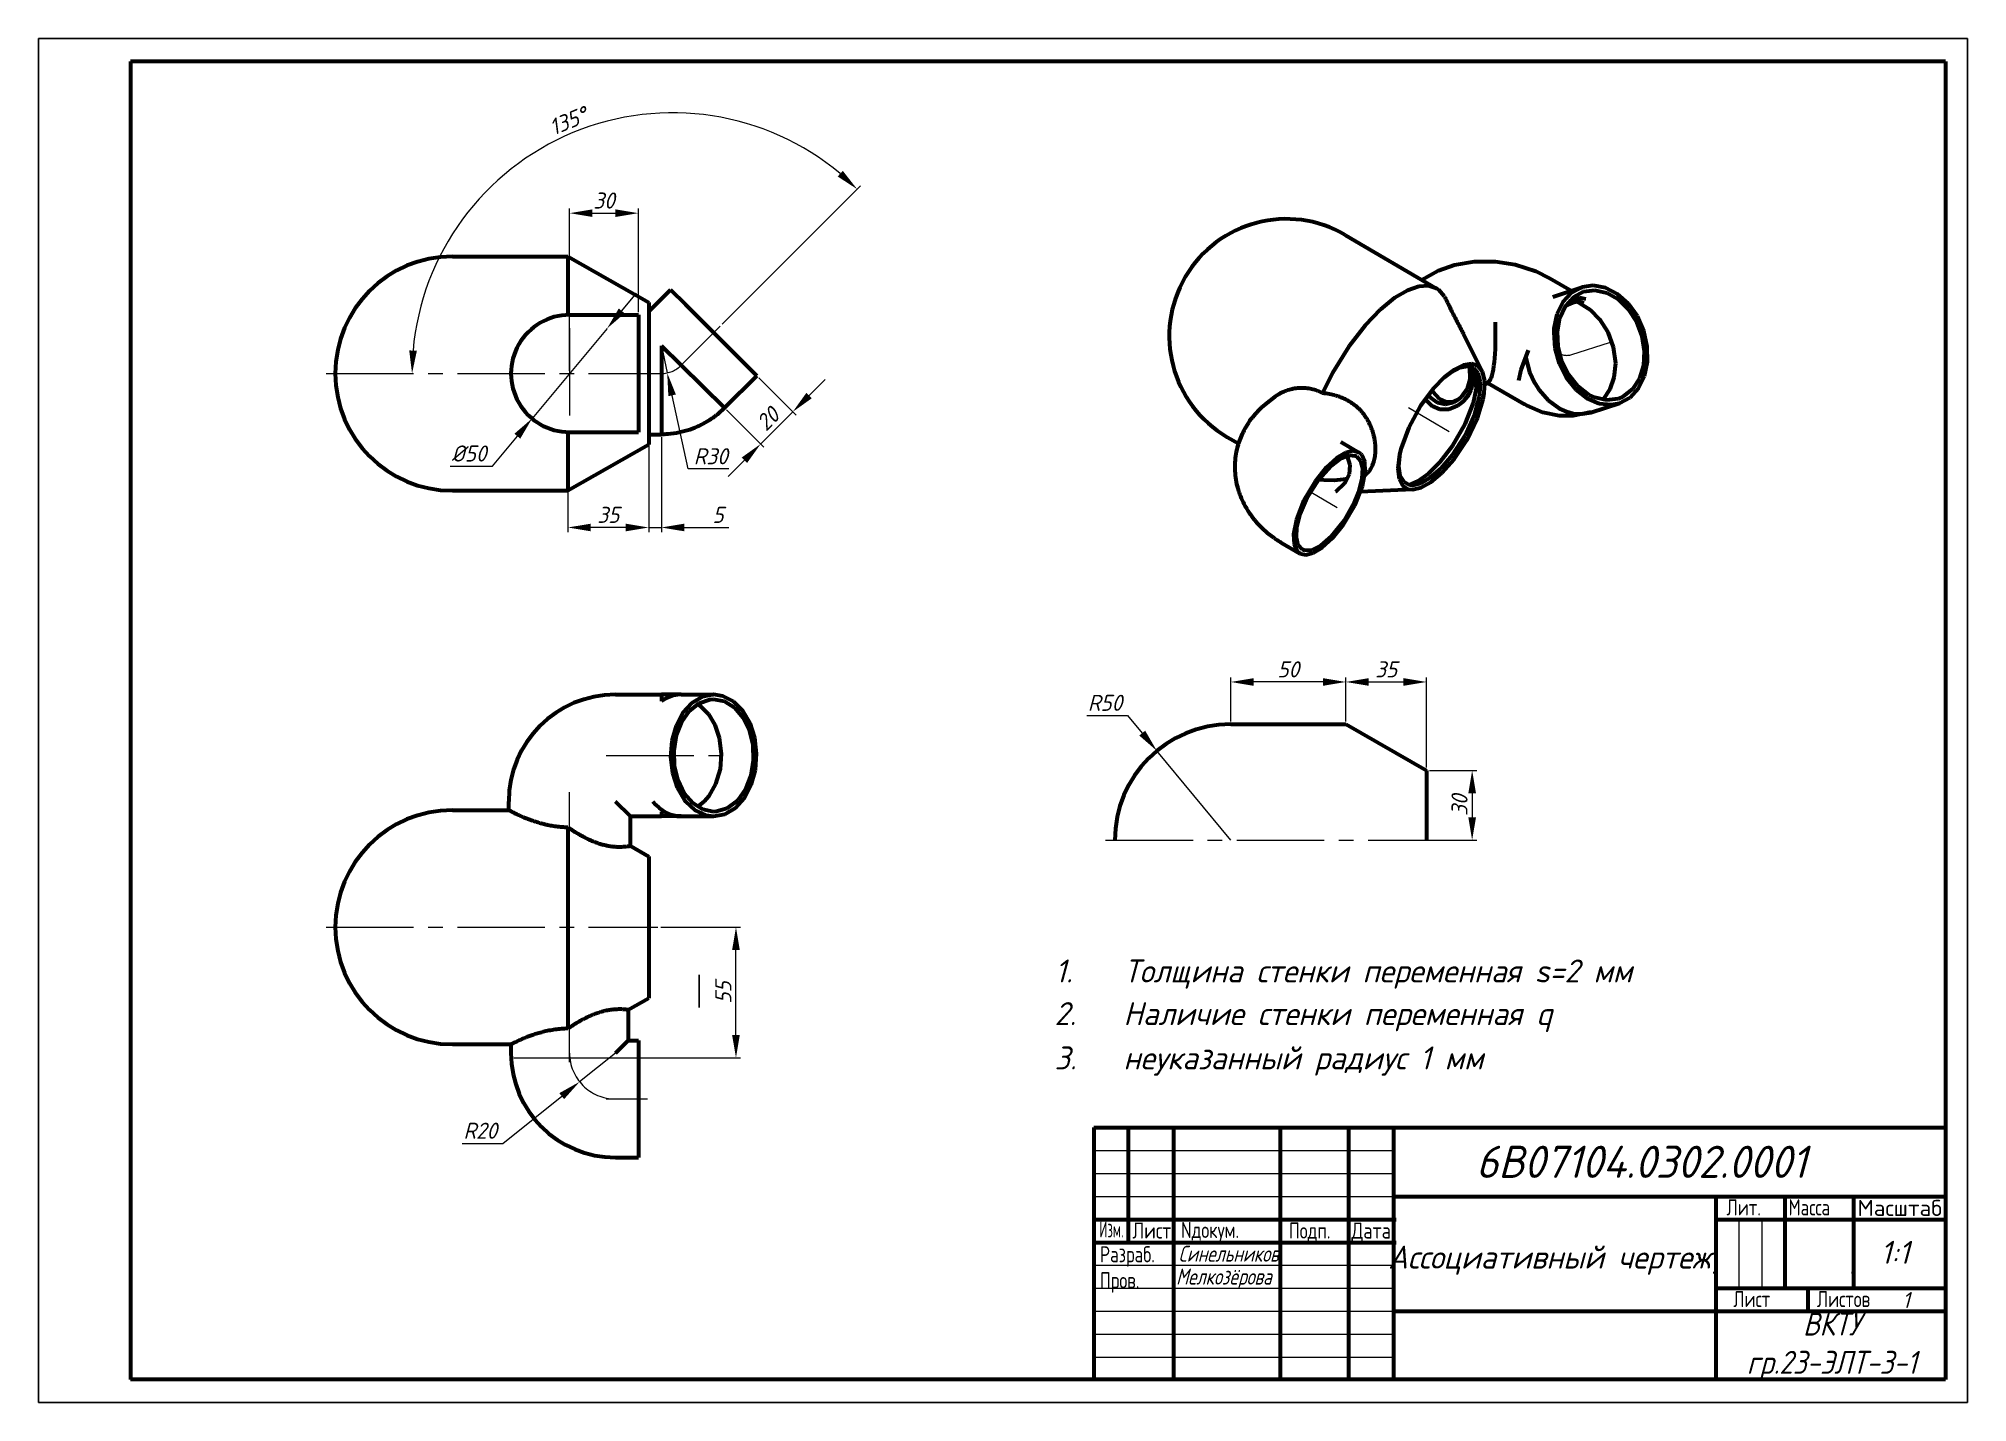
# Model space of a CAD drawing. Extents: x 0 to 1751, y 0 to 297.
# Drawn here: x 888.6 to 1308.6, y 0 to 297 of the extents above; entities that cross this region are included whole.
import ezdxf
from ezdxf.enums import TextEntityAlignment as Align

# ---------------------------------------------------------------- set-up
doc = ezdxf.new("R2010")
doc.units = 0
doc.linetypes.add('CENTER2', pattern=[28.575, 19.05, -3.175, 3.175, -3.175])
doc.linetypes.add('CONTI', pattern=[0])
doc.layers.get('0').update_dxf_attribs({"linetype": 'CONTINUOUS'})
doc.layers.get('DEFPOINTS').update_dxf_attribs({"linetype": 'CONTINUOUS'})
for name, color, linetype, lineweight in [('КОНТУР', 7, 'CONTINUOUS', 60), ('ОСИ', 14, 'CENTER2', 20), ('Основная', 5, 'CONTINUOUS', 60), ('РАЗМЕРЫ', 164, 'CONTINUOUS', 20), ('Рамка', 250, 'CONTI', 20)]:
    doc.layers.add(name, color=color, linetype=linetype, lineweight=lineweight)
doc.layers.add('Формат', color=251, linetype='CONTINUOUS')
doc.styles.add('RUSS', font='GOST_B.TTF', dxfattribs={"oblique": 15})
doc.styles.get("Standard").update_dxf_attribs({"font": 'GOST_B.TTF', "oblique": 15})
doc.dimstyles.new('1х1', dxfattribs={"dimtxt": 3.5, "dimasz": 5, "dimexe": 1, "dimexo": 0.625, "dimgap": 1, "dimtad": 1, "dimtoh": 1, "dimdec": 0, "dimtxsty": 'Standard', "dimcen": 2.5, "dimclrd": 256, "dimclre": 256, "dimclrt": 256, "dimadec": 0, "dimazin": 0, "dimtfac": 1, "dimtdec": 0, "dimtmove": 0, "dimatfit": 3, "dimldrblk": 'DOT', "dimfxl": 1, "dimlwd": 15, "dimlwe": 15, "dimarcsym": 1})

msp = doc.modelspace()

# ---------------------------------------------------------------- texts
at = {"layer": 'КОНТУР', "style": 'RUSS', "width": 0.8}
for s, p in [('Лит.', (1256.15, 40.73)), ('Масса', (1269.65, 40.73)), ('Nдокум.', (1137.38, 35.81)), ('Подп.', (1160.86, 35.68)), ('Разраб.', (1119.72, 30.51)), ('Пров.', (1119.72, 24.85))]:
    msp.add_text(s, height=3.5, dxfattribs=at).set_placement(p)
at = {"layer": 'КОНТУР', "style": 'RUSS'}
for s, width, p, p2 in [('Масштаб', 0.984603, (1284.67, 40.6), (1303.09, 40.6)), ('Изм.', 0.599806, (1119.59, 35.93), (1124.89, 35.93)), ('Лист', 0.813309, (1126.78, 35.68), (1135.24, 35.68)), ('Дата', 0.773685, (1174.49, 35.68), (1183.07, 35.68))]:
    msp.add_text(s, height=3.5, dxfattribs=dict(at, width=width)).set_placement(p, p2, align=Align.FIT)
at = {"layer": 'КОНТУР', "lineweight": 60, "ltscale": 0.8, "style": 'RUSS', "width": 0.8}
msp.add_text('Лист', height=3.5, dxfattribs=at).set_placement((1257.63, 20.76))
at = {"layer": 'КОНТУР', "ltscale": 0.8, "style": 'RUSS', "width": 0.8}
msp.add_text('Листов', height=3.5, dxfattribs=at).set_placement((1275.83, 20.76))
at = {"layer": 'ОСИ', "insert": (1201.6, 55.9), "char_height": 7, "attachment_point": 1, "style": 'RUSS'}
msp.add_mtext_dynamic_manual_height_columns('{\\C0;6В07104.0302.0001}', width=81.4811, gutter_width=17.5, heights=[0], dxfattribs=at)
at = {"layer": 'ОСИ', "color": 0, "attachment_point": 1, "style": 'RUSS'}
for s, width, insert, char_height in [('1:1', 6.3294, (1289.65, 35.19), 5), ('1', 5.8013, (1294.42, 24.06), 3.5)]:
    msp.add_mtext_dynamic_manual_height_columns(s, width=width, gutter_width=17.5, heights=[0], dxfattribs=dict(at, insert=insert, char_height=char_height))
at = {"layer": 'РАЗМЕРЫ', "char_height": 5, "attachment_point": 1}
for s, insert, width in [('\\pi-15,l15,t15;1.^IТолщина стенки переменная s=2 мм', (1109.94, 96.46), 152.2374), ('\\pi-15,l15,t15;2.^IНаличие стенки переменная q', (1109.83, 87.17), 141.6281), ('\\pi-15,l15,t15;3.^Iнеуказанный радиус 1 мм', (1109.83, 77.52), 128.9174)]:
    msp.add_mtext(s, dxfattribs=dict(at, insert=insert, width=width))
at = {"layer": 'Формат'}
for s, insert, char_height, width, attachment_point in [('{\\W0.8;\\C0;Синельников}', (1136.83, 32.39), 3.5, 21, 4), ('{\\W0.8;\\C0;Мелкозёрова}', (1136.3, 26.93), 3.5, 21, 4), ('{\\W0.9;\\C0;ВКТУ\\Pгр.23-ЭЛТ-3-1}', (1279.07, 12.22), 5, 65.7678, 5)]:
    msp.add_mtext(s, dxfattribs=dict(at, insert=insert, char_height=char_height, width=width, attachment_point=attachment_point))
at = {"layer": 'Формат', "color": 0, "insert": (1217.53, 30.96), "char_height": 5, "width": 69.6, "attachment_point": 5}
msp.add_mtext('Ассоциативный чертеж', dxfattribs=at)

# ---------------------------------------------------------------- blocks, each defined once
blk = doc.blocks.new('*D83')
at = {"layer": 'DEFPOINTS', "color": 0, "transparency": 16777216}
for p in [(1012.38, 233.86), (996.06, 214.26)]:
    blk.add_point(p, dxfattribs=at)
at = {"layer": 'РАЗМЕРЫ', "lineweight": 15, "transparency": 16777216}
for p, q in [((1015.58, 237.7), (1018.78, 241.54)), ((1012.38, 233.86), (996.06, 214.26)), ((987.42, 203.89), (992.86, 210.42)), ((978.22, 203.89), (987.42, 203.89))]:
    blk.add_line(p, q, dxfattribs=at)
at = {"layer": 'РАЗМЕРЫ', "transparency": 16777216}
for points in [[(1014.94, 238.23), (1016.22, 237.16), (1012.38, 233.86)], [(992.22, 210.95), (993.5, 209.88), (996.06, 214.26)]]:
    blk.add_solid(points, dxfattribs=at)
at = {"layer": 'РАЗМЕРЫ', "transparency": 16777216, "insert": (982.32, 206.64), "char_height": 3.5, "attachment_point": 5}
blk.add_mtext('%%C50', dxfattribs=at)
blk = doc.blocks.new('_Dot')
at = {"layer": 'Основная', "color": 0, "lineweight": -2}
blk.add_line((-0.5, 0), (-1, 0), dxfattribs=at)
at = {"layer": 'Основная', "color": 0, "const_width": 0.5}
blk.add_lwpolyline([(-0.25, 0, 1), (0.25, 0, 1)], format="xyb", close=True, dxfattribs=at)
blk = doc.blocks.new('*D84')
at = {"layer": 'DEFPOINTS', "color": 0, "transparency": 16777216}
for p in [(1026.7, 280.83), (1037.01, 234.37), (951.22, 224.06), (1024.22, 224.06), (1028.53, 225.88)]:
    blk.add_point(p, dxfattribs=at)
at = {"layer": 'РАЗМЕРЫ', "lineweight": 15, "transparency": 16777216}
blk.add_line((1037.45, 234.81), (1067.56, 264.91), dxfattribs=at)
blk.add_arc((1026.7, 224.06), 56.78, 50.0474, 174.9526, dxfattribs=at)
at = {"layer": 'РАЗМЕРЫ', "transparency": 16777216}
for points in [[(1063.72, 268.2), (1062.6, 266.97), (1066.85, 264.2)], [(970.98, 229.02), (969.31, 229.09), (969.93, 224.06)]]:
    blk.add_solid(points, dxfattribs=at)
at = {"layer": 'РАЗМЕРЫ', "transparency": 16777216, "insert": (1003.92, 279.05), "char_height": 3.5, "attachment_point": 5, "rotation": 22.5}
blk.add_mtext('135°', dxfattribs=at)
blk = doc.blocks.new('*D85')
at = {"layer": 'DEFPOINTS', "color": 0, "transparency": 16777216}
for p in [(1021.47, 210.81), (1024.22, 210.81), (1021.47, 190.53)]:
    blk.add_point(p, dxfattribs=at)
at = {"layer": 'РАЗМЕРЫ', "lineweight": 15, "transparency": 16777216}
for p, q in [((1021.47, 210.18), (1021.47, 189.53)), ((1024.22, 210.18), (1024.22, 189.53)), ((1016.47, 190.53), (1011.47, 190.53)), ((1021.47, 190.53), (1024.22, 190.53)), ((1029.22, 190.53), (1038.88, 190.53))]:
    blk.add_line(p, q, dxfattribs=at)
at = {"layer": 'РАЗМЕРЫ', "transparency": 16777216}
for points in [[(1016.47, 191.36), (1016.47, 189.7), (1021.47, 190.53)], [(1029.22, 191.36), (1029.22, 189.7), (1024.22, 190.53)]]:
    blk.add_solid(points, dxfattribs=at)
at = {"layer": 'РАЗМЕРЫ', "transparency": 16777216, "insert": (1036.55, 193.28), "char_height": 3.5, "attachment_point": 5}
blk.add_mtext('5', dxfattribs=at)
blk = doc.blocks.new('*D86')
at = {"layer": 'DEFPOINTS', "color": 0, "transparency": 16777216}
for p in [(1003.85, 211.31), (1021.47, 210.81), (1003.85, 190.53)]:
    blk.add_point(p, dxfattribs=at)
at = {"layer": 'РАЗМЕРЫ', "lineweight": 15, "transparency": 16777216}
for p, q in [((1003.85, 210.68), (1003.85, 189.53)), ((1021.47, 210.18), (1021.47, 189.53)), ((1016.47, 190.53), (1008.85, 190.53))]:
    blk.add_line(p, q, dxfattribs=at)
at = {"layer": 'РАЗМЕРЫ', "transparency": 16777216}
for points in [[(1008.85, 191.36), (1008.85, 189.7), (1003.85, 190.53)], [(1016.47, 191.36), (1016.47, 189.7), (1021.47, 190.53)]]:
    blk.add_solid(points, dxfattribs=at)
at = {"layer": 'РАЗМЕРЫ', "transparency": 16777216, "insert": (1012.66, 193.28), "char_height": 3.5, "attachment_point": 5}
blk.add_mtext('35', dxfattribs=at)
blk = doc.blocks.new('*D87')
at = {"layer": 'DEFPOINTS', "color": 0, "transparency": 16777216}
for p in [(1044.97, 223.58), (1037.97, 216.59), (1052.83, 215.72)]:
    blk.add_point(p, dxfattribs=at)
at = {"layer": 'РАЗМЕРЫ', "lineweight": 15, "transparency": 16777216}
for p, q in [((1045.41, 223.14), (1053.54, 215.01)), ((1056.37, 219.25), (1059.9, 222.79)), ((1038.41, 216.14), (1046.54, 208.01)), ((1045.84, 208.72), (1052.83, 215.72)), ((1042.3, 205.18), (1038.76, 201.65))]:
    blk.add_line(p, q, dxfattribs=at)
at = {"layer": 'РАЗМЕРЫ', "transparency": 16777216}
for points in [[(1055.78, 219.84), (1056.96, 218.66), (1052.83, 215.72)], [(1041.71, 205.77), (1042.89, 204.59), (1045.84, 208.72)]]:
    blk.add_solid(points, dxfattribs=at)
at = {"layer": 'РАЗМЕРЫ', "transparency": 16777216, "insert": (1047.39, 214.16), "char_height": 3.5, "attachment_point": 5, "rotation": 45}
blk.add_mtext('20', dxfattribs=at)
blk = doc.blocks.new('*D73')
at = {"layer": 'DEFPOINTS', "color": 0, "transparency": 16777216}
for p in [(1024.22, 230.06), (1025.49, 224.19)]:
    blk.add_point(p, dxfattribs=at)
at = {"layer": 'РАЗМЕРЫ', "lineweight": 15, "transparency": 16777216}
for p, q in [((1024.22, 230.06), (1025.49, 224.19)), ((1030.03, 203.29), (1026.55, 219.31)), ((1038.89, 203.29), (1030.03, 203.29))]:
    blk.add_line(p, q, dxfattribs=at)
at = {"layer": 'РАЗМЕРЫ', "transparency": 16777216}
blk.add_solid([(1027.37, 219.49), (1025.74, 219.13), (1025.49, 224.19)], dxfattribs=at)
at = {"layer": 'РАЗМЕРЫ', "transparency": 16777216, "insert": (1034.96, 206.04), "char_height": 3.5, "attachment_point": 5}
blk.add_mtext('R30', dxfattribs=at)
blk = doc.blocks.new('*D88')
at = {"layer": 'DEFPOINTS', "color": 0, "transparency": 16777216}
for p in [(1019.22, 258.98), (1019.22, 236.81), (1004.22, 224.06)]:
    blk.add_point(p, dxfattribs=at)
at = {"layer": 'РАЗМЕРЫ', "lineweight": 15, "transparency": 16777216}
for p, q in [((1004.22, 224.68), (1004.22, 259.98)), ((1009.22, 258.98), (1014.22, 258.98)), ((1019.22, 237.43), (1019.22, 259.98))]:
    blk.add_line(p, q, dxfattribs=at)
at = {"layer": 'РАЗМЕРЫ', "transparency": 16777216}
for points in [[(1009.22, 259.81), (1009.22, 258.15), (1004.22, 258.98)], [(1014.22, 259.81), (1014.22, 258.15), (1019.22, 258.98)]]:
    blk.add_solid(points, dxfattribs=at)
at = {"layer": 'РАЗМЕРЫ', "transparency": 16777216, "insert": (1011.72, 261.73), "char_height": 3.5, "attachment_point": 5}
blk.add_mtext('30', dxfattribs=at)
blk = doc.blocks.new('*D89')
at = {"layer": 'DEFPOINTS', "color": 0, "transparency": 16777216}
for p in [(1023.47, 103.49), (1040.46, 103.49), (991.49, 75.04)]:
    blk.add_point(p, dxfattribs=at)
at = {"layer": 'РАЗМЕРЫ', "lineweight": 15, "transparency": 16777216}
for p, q in [((1024.09, 103.49), (1041.46, 103.49)), ((1040.46, 80.04), (1040.46, 98.49)), ((992.12, 75.04), (1041.46, 75.04))]:
    blk.add_line(p, q, dxfattribs=at)
at = {"layer": 'РАЗМЕРЫ', "transparency": 16777216}
for points in [[(1039.62, 98.49), (1041.29, 98.49), (1040.46, 103.49)], [(1039.62, 80.04), (1041.29, 80.04), (1040.46, 75.04)]]:
    blk.add_solid(points, dxfattribs=at)
at = {"layer": 'РАЗМЕРЫ', "transparency": 16777216, "insert": (1037.71, 89.27), "char_height": 3.5, "attachment_point": 5, "rotation": 90}
blk.add_mtext('55', dxfattribs=at)
blk = doc.blocks.new('*D74')
at = {"layer": 'DEFPOINTS', "color": 0, "transparency": 16777216}
for p in [(1014.22, 76.08), (1006.42, 69.83)]:
    blk.add_point(p, dxfattribs=at)
at = {"layer": 'РАЗМЕРЫ', "lineweight": 15, "transparency": 16777216}
for p, q in [((1014.22, 76.08), (1006.42, 69.83)), ((989.71, 56.42), (1002.52, 66.7)), ((980.85, 56.42), (989.71, 56.42))]:
    blk.add_line(p, q, dxfattribs=at)
at = {"layer": 'РАЗМЕРЫ', "transparency": 16777216}
blk.add_solid([(1002, 67.35), (1003.04, 66.05), (1006.42, 69.83)], dxfattribs=at)
at = {"layer": 'РАЗМЕРЫ', "transparency": 16777216, "insert": (984.78, 59.17), "char_height": 3.5, "attachment_point": 5}
blk.add_mtext('R20', dxfattribs=at)
blk = doc.blocks.new('*D90')
at = {"layer": 'DEFPOINTS', "color": 0, "transparency": 16777216}
for p in [(1148.19, 156.89), (1148.19, 147.68), (1173.26, 147.68)]:
    blk.add_point(p, dxfattribs=at)
at = {"layer": 'РАЗМЕРЫ', "lineweight": 15, "transparency": 16777216}
for p, q in [((1148.19, 148.3), (1148.19, 157.89)), ((1168.26, 156.89), (1153.19, 156.89)), ((1173.26, 148.3), (1173.26, 157.89))]:
    blk.add_line(p, q, dxfattribs=at)
at = {"layer": 'РАЗМЕРЫ', "transparency": 16777216}
for points in [[(1153.19, 157.72), (1153.19, 156.05), (1148.19, 156.89)], [(1168.26, 157.72), (1168.26, 156.05), (1173.26, 156.89)]]:
    blk.add_solid(points, dxfattribs=at)
at = {"layer": 'РАЗМЕРЫ', "transparency": 16777216, "insert": (1160.72, 159.64), "char_height": 3.5, "attachment_point": 5}
blk.add_mtext('50', dxfattribs=at)
blk = doc.blocks.new('*D91')
at = {"layer": 'DEFPOINTS', "color": 0, "transparency": 16777216}
for p in [(1190.81, 156.89), (1173.26, 147.68), (1190.81, 137.64)]:
    blk.add_point(p, dxfattribs=at)
at = {"layer": 'РАЗМЕРЫ', "lineweight": 15, "transparency": 16777216}
for p, q in [((1173.26, 148.3), (1173.26, 157.89)), ((1178.26, 156.89), (1185.81, 156.89)), ((1190.81, 138.27), (1190.81, 157.89))]:
    blk.add_line(p, q, dxfattribs=at)
at = {"layer": 'РАЗМЕРЫ', "transparency": 16777216}
for points in [[(1178.26, 157.72), (1178.26, 156.05), (1173.26, 156.89)], [(1185.81, 157.72), (1185.81, 156.05), (1190.81, 156.89)]]:
    blk.add_solid(points, dxfattribs=at)
at = {"layer": 'РАЗМЕРЫ', "transparency": 16777216, "insert": (1182.04, 159.64), "char_height": 3.5, "attachment_point": 5}
blk.add_mtext('35', dxfattribs=at)
blk = doc.blocks.new('*D92')
at = {"layer": 'DEFPOINTS', "color": 0, "transparency": 16777216}
for p in [(1190.81, 137.64), (1190.81, 122.43), (1200.76, 122.43)]:
    blk.add_point(p, dxfattribs=at)
at = {"layer": 'РАЗМЕРЫ', "lineweight": 15, "transparency": 16777216}
for p, q in [((1191.44, 137.64), (1201.76, 137.64)), ((1200.76, 132.64), (1200.76, 127.43)), ((1191.44, 122.43), (1201.76, 122.43))]:
    blk.add_line(p, q, dxfattribs=at)
at = {"layer": 'РАЗМЕРЫ', "transparency": 16777216}
for points in [[(1199.93, 132.64), (1201.6, 132.64), (1200.76, 137.64)], [(1199.93, 127.43), (1201.6, 127.43), (1200.76, 122.43)]]:
    blk.add_solid(points, dxfattribs=at)
at = {"layer": 'РАЗМЕРЫ', "transparency": 16777216, "insert": (1198.01, 130.04), "char_height": 3.5, "attachment_point": 5, "rotation": 90}
blk.add_mtext('30', dxfattribs=at)
blk = doc.blocks.new('*D75')
at = {"layer": 'DEFPOINTS', "color": 0, "transparency": 16777216}
for p in [(1132.11, 141.89), (1148.19, 122.43)]:
    blk.add_point(p, dxfattribs=at)
at = {"layer": 'РАЗМЕРЫ', "lineweight": 15, "transparency": 16777216}
for p, q in [((1116.88, 149.6), (1125.74, 149.6)), ((1125.74, 149.6), (1128.92, 145.75)), ((1148.19, 122.43), (1132.11, 141.89))]:
    blk.add_line(p, q, dxfattribs=at)
at = {"layer": 'РАЗМЕРЫ', "transparency": 16777216}
blk.add_solid([(1129.57, 146.28), (1128.28, 145.22), (1132.11, 141.89)], dxfattribs=at)
at = {"layer": 'РАЗМЕРЫ', "transparency": 16777216, "insert": (1120.81, 152.35), "char_height": 3.5, "attachment_point": 5}
blk.add_mtext('R50', dxfattribs=at)

# ---------------------------------------------------------------- dimensions: what is measured, and where the dimension line sits
at = {"layer": 'РАЗМЕРЫ'}
dim = msp.add_angular_dim_2l(base=(1026.7, 280.83), line1=((1028.53, 225.88), (1037.01, 234.37)), line2=((951.22, 224.06), (1024.22, 224.06)), dimstyle='1х1', dxfattribs=at)
dim.commit()
dim.dimension.update_dxf_attribs({"geometry": '*D84', "text_midpoint": (1003.92, 279.05)})
for base, p1, p2, text, picture, middle in [((1019.22, 258.98), (1004.22, 224.06), (1019.22, 236.81), '30', '*D88', (1011.72, 261.73)), ((1148.19, 156.89), (1173.26, 147.68), (1148.19, 147.68), '50', '*D90', (1160.72, 159.64)), ((1190.81, 156.89), (1173.26, 147.68), (1190.81, 137.64), '35', '*D91', (1182.04, 159.64))]:
    dim = msp.add_linear_dim(base=base, p1=p1, p2=p2, text=text, dimstyle='1х1', dxfattribs=at)
    dim.commit()
    dim.dimension.update_dxf_attribs({"geometry": picture, "text_midpoint": middle})
dim = msp.add_diameter_dim_2p(p1=(1012.38, 233.86), p2=(996.06, 214.26), text='%%C50', dimstyle='1х1', dxfattribs=at)
dim.commit()
dim.dimension.update_dxf_attribs({"geometry": '*D83', "text_midpoint": (982.32, 206.64)})
for center, mpoint, text, picture, middle in [((1024.22, 230.06), (1025.49, 224.19), 'R30', '*D73', (1034.96, 203.29)), ((1014.22, 76.08), (1006.42, 69.83), 'R20', '*D74', (984.78, 56.42))]:
    dim = msp.add_radius_dim(center=center, mpoint=mpoint, text=text, dimstyle='1х1', dxfattribs=at)
    dim.commit()
    dim.dimension.update_dxf_attribs({"geometry": picture, "text_midpoint": middle, "dimtype": 164})
dim = msp.add_aligned_dim(p1=(1037.97, 216.59), p2=(1044.97, 223.58), distance=-11.13, text='20', dimstyle='1х1', dxfattribs=at)
dim.commit()
dim.dimension.update_dxf_attribs({"geometry": '*D87', "text_midpoint": (1047.39, 214.16)})
dim = msp.add_linear_dim(base=(1003.85, 190.53), p1=(1021.47, 210.81), p2=(1003.85, 211.31), text='35', dimstyle='1х1', override={"dimtmove": 1}, dxfattribs=at)
dim.commit()
dim.dimension.update_dxf_attribs({"geometry": '*D86', "text_midpoint": (1012.66, 193.28)})
dim = msp.add_linear_dim(base=(1021.47, 190.53), p1=(1024.22, 210.81), p2=(1021.47, 210.81), text='5', dimstyle='1х1', dxfattribs=at)
dim.commit()
dim.dimension.update_dxf_attribs({"geometry": '*D85', "text_midpoint": (1036.55, 190.53), "dimtype": 160})
dim = msp.add_radius_dim(center=(1148.19, 122.43), mpoint=(1132.11, 141.89), text='R50', dimstyle='1х1', dxfattribs=at)
dim.commit()
dim.dimension.update_dxf_attribs({"geometry": '*D75', "text_midpoint": (1120.81, 152.35)})
for base, p1, p2, text, picture, middle in [((1200.76, 122.43), (1190.81, 137.64), (1190.81, 122.43), '30', '*D92', (1198.01, 130.04)), ((1040.46, 103.49), (991.49, 75.04), (1023.47, 103.49), '55', '*D89', (1037.71, 89.27))]:
    dim = msp.add_linear_dim(base=base, p1=p1, p2=p2, angle=90, text=text, dimstyle='1х1', dxfattribs=at)
    dim.commit()
    dim.dimension.update_dxf_attribs({"geometry": picture, "text_midpoint": middle})

# ---------------------------------------------------------------- linework, layer by layer
msp.add_line((1032.46, 86.02), (1032.46, 93.1))
at = {"layer": 'КОНТУР', "lineweight": 20}
for p, q in [((888.61, 297), (888.61, 0)), ((1308.61, 297), (888.61, 297)), ((1308.61, 0), (1308.61, 297)), ((1118.83, 54.86), (1183.83, 54.86)), ((1118.83, 49.86), (1183.83, 49.86)), ((1118.83, 44.86), (1183.83, 44.86)), ((1258.83, 39.86), (1258.83, 24.86)), ((1263.83, 39.86), (1263.83, 24.86)), ((1118.83, 29.86), (1183.83, 29.86)), ((1118.83, 24.86), (1183.83, 24.86)), ((1118.83, 19.86), (1183.83, 19.86)), ((1118.83, 14.86), (1183.83, 14.86)), ((1118.83, 9.86), (1183.83, 9.86)), ((888.61, 0), (1308.61, 0))]:
    msp.add_line(p, q, dxfattribs=at)
at = {"layer": 'КОНТУР', "lineweight": 60}
for p, q in [((1303.83, 292), (908.61, 292)), ((908.61, 292), (908.61, 5)), ((1303.83, 292), (1303.83, 5)), ((1118.37, 59.86), (1303.83, 59.86)), ((1125.83, 59.86), (1125.83, 34.43)), ((1135.71, 59.86), (1135.71, 4.75)), ((1158.97, 59.86), (1158.97, 4.75)), ((1173.83, 59.86), (1173.83, 34.86)), ((1183.66, 59.86), (1183.66, 4.75)), ((1183.66, 44.86), (1303.83, 44.86)), ((1253.8, 44.86), (1253.8, 5.22)), ((1268.83, 44.86), (1268.83, 24.86)), ((1283.83, 44.86), (1283.83, 24.54)), ((1118.83, 39.86), (1184.19, 39.86)), ((1118.83, 34.86), (1184.19, 34.86)), ((1183.66, 19.86), (1303.83, 19.86)), ((1303.83, 5), (908.61, 5))]:
    msp.add_line(p, q, dxfattribs=at)
at = {"layer": 'КОНТУР'}
for p, q in [((1173.19, 254.22), (1193.03, 242.61)), ((978.72, 249.56), (1003.85, 249.56)), ((1003.85, 249.56), (1021.47, 239.49)), ((1003.85, 249.56), (1003.85, 236.8)), ((1196.89, 247.7), (1201.23, 248.45)), ((1201.23, 248.45), (1205.86, 248.48)), ((1205.86, 248.48), (1210.14, 247.82)), ((1210.14, 247.82), (1214.62, 246.37)), ((1189.82, 244.49), (1193.42, 246.49)), ((1193.42, 246.49), (1196.89, 247.7)), ((1214.62, 246.37), (1217.64, 244.86)), ((1217.64, 244.86), (1222.37, 242.09)), ((1021.47, 237.56), (1026.23, 242.32)), ((1021.47, 239.49), (1021.47, 208.62)), ((1026.23, 242.32), (1029.45, 239.1)), ((1183.88, 240.52), (1180.81, 238.01)), ((1186.66, 242.17), (1183.88, 240.52)), ((1189.13, 243.04), (1186.66, 242.17)), ((1191.26, 243.18), (1189.13, 243.04)), ((1193.03, 242.61), (1191.26, 243.18)), ((1193.49, 242.3), (1193.03, 242.61)), ((1194.73, 240.81), (1193.49, 242.3)), ((1218.31, 240.77), (1224.7, 242.84)), ((1220.52, 239.61), (1219.22, 236.96)), ((1222.39, 241.62), (1220.52, 239.61)), ((1221.08, 238.81), (1222.87, 240.75)), ((1222.54, 240.15), (1221.88, 239.84)), ((1224.7, 242.84), (1222.39, 241.62)), ((1224.21, 240.55), (1222.54, 240.15)), ((1222.61, 240.18), (1223.47, 240.01)), ((1222.87, 240.75), (1225, 241.89)), ((1223.47, 240.01), (1224.28, 239.74)), ((1223.54, 239.65), (1224.24, 239.36)), ((1225.53, 240.24), (1224.21, 240.55)), ((1224.28, 239.74), (1225.03, 239.38)), ((1227.14, 243.2), (1224.7, 242.84)), ((1225, 241.89), (1227.49, 242.21)), ((1229.83, 242.71), (1227.14, 243.2)), ((1227.49, 242.21), (1230.08, 241.65)), ((1232.44, 241.37), (1229.83, 242.71)), ((1230.08, 241.65), (1232.56, 240.24)), ((1234.8, 239.26), (1232.44, 241.37)), ((1232.56, 240.24), (1234.77, 238.08)), ((1004.22, 236.81), (1014.22, 236.81)), ((1014.22, 236.81), (1019.22, 236.81)), ((1019.22, 236.81), (1019.22, 211.31)), ((1029.45, 239.1), (1044.97, 223.58)), ((1180.81, 238.01), (1177.47, 234.54)), ((1219.22, 236.96), (1218.58, 233.84)), ((1219.32, 233.2), (1219.87, 236.22)), ((1219.87, 236.22), (1221.08, 238.81)), ((1224.24, 239.36), (1226.51, 237.94)), ((1226.51, 237.94), (1228.52, 235.9)), ((1228.52, 235.9), (1230.31, 233.06)), ((1234.77, 238.08), (1236.53, 235.34)), ((1236.75, 236.52), (1234.8, 239.26)), ((1236.53, 235.34), (1237.71, 232.22)), ((1238.15, 233.36), (1236.75, 236.52)), ((1177.47, 234.54), (1173.91, 229.96)), ((1202.96, 224.56), (1198.89, 232.6)), ((1218.58, 233.84), (1218.53, 232.98)), ((1218.53, 232.98), (1218.77, 229.59)), ((1219.47, 229.95), (1219.32, 233.2)), ((1230.31, 233.06), (1231.49, 229.83)), ((1237.71, 232.22), (1238.23, 228.95)), ((1238.9, 229.98), (1238.15, 233.36)), ((1024.22, 230.12), (1024.22, 215.37)), ((1024.22, 230.12), (1028.53, 225.88)), ((1173.91, 229.96), (1170.35, 224.21)), ((1212.96, 229.15), (1211.33, 224.89)), ((1212.36, 227.8), (1213.25, 224.45)), ((1218.77, 229.59), (1219.7, 226.25)), ((1220.32, 226.72), (1219.47, 229.95)), ((1231.49, 229.83), (1231.95, 226.34)), ((1238.23, 228.95), (1238.04, 225.78)), ((1238.96, 226.62), (1238.9, 229.98)), ((1028.53, 225.88), (1037.97, 216.59)), ((1037.97, 216.59), (1044.97, 223.58)), ((1170.35, 224.21), (1168.16, 219.78)), ((1194.84, 223.34), (1192.28, 220.73)), ((1196.03, 224.23), (1194.62, 223.15)), ((1196.82, 224.86), (1194.84, 223.34)), ((1198.05, 225.29), (1196.03, 224.23)), ((1198.87, 225.87), (1196.82, 224.86)), ((1199.76, 225.61), (1198.05, 225.29)), ((1200.6, 226.14), (1198.87, 225.87)), ((1199.74, 220.81), (1200.31, 222.81)), ((1201.11, 225.21), (1199.76, 225.61)), ((1200.24, 225.27), (1200.19, 225.56)), ((1200.31, 222.81), (1200.24, 225.27)), ((1200.56, 225.47), (1200.76, 224.54)), ((1201.98, 225.7), (1200.6, 226.14)), ((1200.76, 224.54), (1200.8, 221.99)), ((1200.84, 225.02), (1200.77, 225.39)), ((1200.97, 223.91), (1200.84, 225.02)), ((1200.91, 222.11), (1200.98, 222.82)), ((1200.98, 222.82), (1200.97, 223.91)), ((1202.07, 224.1), (1201.11, 225.21)), ((1201.83, 223.53), (1201.62, 224.77)), ((1201.72, 220.78), (1201.83, 223.53)), ((1202.96, 224.56), (1201.98, 225.7)), ((1202.09, 224.06), (1202.07, 224.1)), ((1202.09, 224.06), (1202.07, 224.1)), ((1202.57, 222.2), (1202.09, 224.06)), ((1202.57, 222.2), (1202.09, 224.06)), ((1203.03, 224.41), (1202.96, 224.56)), ((1203.49, 222.47), (1203.03, 224.41)), ((1211.33, 224.89), (1210.83, 222.56)), ((1213.25, 224.45), (1214.43, 221.94)), ((1219.7, 226.25), (1221.25, 223.18)), ((1221.79, 223.75), (1220.32, 226.72)), ((1221.25, 223.18), (1223.32, 220.59)), ((1223.78, 221.27), (1221.79, 223.75)), ((1231.64, 223.17), (1230.75, 220.62)), ((1231.95, 226.34), (1231.64, 223.17)), ((1237.17, 222.94), (1235.67, 220.64)), ((1237.02, 220.85), (1238.32, 223.5)), ((1238.04, 225.78), (1237.17, 222.94)), ((1238.32, 223.5), (1238.96, 226.62)), ((1157.73, 218.91), (1156.04, 217.58)), ((1192.28, 220.73), (1189.55, 217.04)), ((1190.65, 218.33), (1190.53, 218.48)), ((1191.2, 219.39), (1191.66, 218.86)), ((1191.66, 218.86), (1193.24, 217.75)), ((1192.03, 220.43), (1192.21, 220.14)), ((1192.21, 220.14), (1193.62, 218.57)), ((1193.62, 218.57), (1195.14, 217.9)), ((1196.75, 218), (1197.86, 218.5)), ((1197.67, 218.34), (1197.81, 218.44)), ((1197.81, 218.44), (1197.95, 218.54)), ((1197.86, 218.5), (1197.94, 218.56)), ((1197.94, 218.56), (1198.02, 218.61)), ((1197.95, 218.54), (1198.47, 219)), ((1198.02, 218.61), (1198.1, 218.66)), ((1198.47, 219), (1199.74, 220.81)), ((1200.13, 219.85), (1198.86, 218.07)), ((1200.8, 221.99), (1200.13, 219.85)), ((1201.02, 217.67), (1201.72, 220.78)), ((1201.37, 215.28), (1202.39, 219.06)), ((1201.37, 215.28), (1202.39, 219.06)), ((1201.92, 214.42), (1203.17, 218.51)), ((1202.39, 219.06), (1202.47, 219.55)), ((1202.39, 219.06), (1202.47, 219.55)), ((1202.47, 219.55), (1202.57, 222.2)), ((1202.47, 219.55), (1202.57, 222.2)), ((1203.17, 218.51), (1203.39, 219.73)), ((1203.39, 219.73), (1203.49, 222.47)), ((1203.53, 221.62), (1204.39, 222.29)), ((1204.05, 222.03), (1204.18, 222)), ((1204.18, 222), (1204.26, 221.97)), ((1204.25, 221.99), (1212.15, 217.37)), ((1204.26, 221.97), (1204.3, 221.96)), ((1214.43, 221.94), (1215.31, 220.56)), ((1215.31, 220.56), (1217.38, 218.19)), ((1223.32, 220.59), (1225.77, 218.67)), ((1226.14, 219.45), (1223.78, 221.27)), ((1225.77, 218.67), (1228.42, 217.54)), ((1227.46, 218.81), (1226.14, 219.45)), ((1230.05, 218.25), (1227.46, 218.81)), ((1229.33, 218.54), (1229.15, 218.35)), ((1230.75, 220.62), (1229.33, 218.54)), ((1232.54, 218.57), (1230.05, 218.25)), ((1233.66, 219.05), (1232.54, 218.57)), ((1232.84, 217.62), (1235.15, 218.85)), ((1235.67, 220.64), (1233.66, 219.05)), ((1235.15, 218.85), (1237.02, 220.85)), ((1024.22, 215.37), (1024.22, 210.81)), ((1189.55, 217.04), (1186.95, 212.3)), ((1192.05, 216.94), (1190.65, 218.33)), ((1193.76, 216.21), (1192.05, 216.94)), ((1193.24, 217.75), (1194.98, 217.42)), ((1195.65, 216.24), (1193.76, 216.21)), ((1194.98, 217.42), (1196.76, 217.83)), ((1195.14, 217.9), (1196.75, 218)), ((1197.58, 217.03), (1195.65, 216.24)), ((1196.76, 217.83), (1197.53, 218.24)), ((1197.53, 218.24), (1197.67, 218.34)), ((1198.17, 217.44), (1197.58, 217.03)), ((1198.86, 218.07), (1198.17, 217.44)), ((1198.17, 217.44), (1198.42, 217.64)), ((1199.21, 213.05), (1201.02, 217.67)), ((1199.23, 210.57), (1201.37, 215.28)), ((1199.23, 210.57), (1201.37, 215.28)), ((1199.58, 209.55), (1201.92, 214.42)), ((1211.87, 217.56), (1212.15, 217.37)), ((1212.67, 217.07), (1212.15, 217.37)), ((1216.14, 215.59), (1212.67, 217.07)), ((1219.68, 214.86), (1216.14, 215.59)), ((1217.38, 218.19), (1219.78, 216.45)), ((1222.79, 214.83), (1219.68, 214.86)), ((1219.78, 216.45), (1221.28, 215.77)), ((1221.28, 215.77), (1222.73, 215.38)), ((1222.73, 215.38), (1224.81, 215.25)), ((1226.62, 215.61), (1222.79, 214.83)), ((1224.81, 215.25), (1226.57, 215.6)), ((1226.57, 215.6), (1232.84, 217.62)), ((1228.42, 217.54), (1231.09, 217.28)), ((1231.09, 217.28), (1232.84, 217.62)), ((1003.85, 211.31), (1003.85, 198.56)), ((1004.22, 211.31), (1014.22, 211.31)), ((1014.22, 211.31), (1019.22, 211.31)), ((1021.47, 210.81), (1024.22, 210.81)), ((1147.43, 210.2), (1149.85, 208.79)), ((1186.95, 212.3), (1185.28, 207.8)), ((1196.55, 208.38), (1199.21, 213.05)), ((1196.57, 206.44), (1199.23, 210.57)), ((1196.57, 206.44), (1199.23, 210.57)), ((1003.85, 198.56), (1021.47, 208.62)), ((1173.16, 206.78), (1171.21, 205.61)), ((1172.16, 209.2), (1176.11, 206.89)), ((1172.16, 209.2), (1172.16, 209.2)), ((1172.26, 205.61), (1174.03, 206.27)), ((1174.81, 207.19), (1173.16, 206.78)), ((1173.62, 205.99), (1173.52, 206.16)), ((1174.23, 204.12), (1173.62, 205.99)), ((1174.03, 206.27), (1175.39, 206.14)), ((1176.11, 206.89), (1174.81, 207.19)), ((1175.39, 206.14), (1175.6, 206.03)), ((1175.6, 206.03), (1176.46, 205.07)), ((1176.56, 206.54), (1176.11, 206.89)), ((1176.73, 206.35), (1176.56, 206.54)), ((1177.36, 204.9), (1176.73, 206.35)), ((1184.95, 206.45), (1184.58, 203.38)), ((1185.01, 206.74), (1184.73, 203.84)), ((1185.28, 207.8), (1184.95, 206.45)), ((1193.82, 204.81), (1196.55, 208.38)), ((1194, 203.43), (1196.57, 206.44)), ((1194, 203.43), (1196.57, 206.44)), ((1196.83, 205.43), (1199.58, 209.55)), ((1168.99, 203.59), (1166.56, 200.57)), ((1167.36, 200.98), (1170.05, 203.98)), ((1171.21, 205.61), (1168.99, 203.59)), ((1170.05, 203.98), (1172.26, 205.61)), ((1173.02, 200.19), (1174.04, 202.16)), ((1174.04, 202.16), (1174.23, 204.12)), ((1176.46, 205.07), (1176.86, 203.46)), ((1176.86, 203.46), (1176.74, 201.21)), ((1176.86, 199.54), (1177.46, 202.67)), ((1177.46, 202.67), (1177.36, 204.9)), ((1177.47, 201.95), (1177.38, 201.88)), ((1184.58, 203.38), (1184.85, 201.15)), ((1184.73, 203.84), (1185.05, 201.77)), ((1185.05, 201.77), (1185.87, 200.44)), ((1189.01, 200.67), (1191.28, 202.29)), ((1191.28, 202.29), (1193.82, 204.81)), ((1191.65, 201.4), (1194, 203.43)), ((1191.65, 201.4), (1194, 203.43)), ((1191.8, 200.4), (1194.19, 202.43)), ((1194.19, 202.43), (1196.83, 205.43)), ((978.72, 198.56), (1003.85, 198.56)), ((1166.56, 200.57), (1164.13, 196.46)), ((1164.87, 197.01), (1167.36, 200.98)), ((1168.49, 200.8), (1167.28, 200.88)), ((1170.69, 200.79), (1168.49, 200.8)), ((1172.75, 200.99), (1170.69, 200.79)), ((1171.09, 198.26), (1171.11, 198.27)), ((1171.11, 198.27), (1173.02, 200.19)), ((1173.63, 201.16), (1172.75, 200.99)), ((1176, 198.32), (1175.06, 195.96)), ((1175.21, 195.32), (1176.86, 199.54)), ((1176.74, 201.21), (1176, 198.32)), ((1187.87, 198.78), (1176.46, 198.28)), ((1184.85, 201.15), (1185.62, 199.67)), ((1185.62, 199.67), (1186.82, 198.9)), ((1185.87, 200.44), (1187.11, 199.82)), ((1186.82, 198.9), (1187.87, 198.78)), ((1187.03, 199.84), (1189.01, 200.67)), ((1187.11, 199.82), (1187.83, 199.78)), ((1187.83, 199.78), (1189.59, 200.21)), ((1187.83, 199.78), (1189.59, 200.21)), ((1187.87, 198.78), (1189.68, 199.21)), ((1189.59, 200.21), (1191.65, 201.4)), ((1189.59, 200.21), (1191.65, 201.4)), ((1189.68, 199.21), (1191.8, 200.4)), ((1164.13, 196.46), (1162.48, 192.24)), ((1162.6, 190.56), (1163.34, 193.46)), ((1163.34, 193.46), (1164.87, 197.01)), ((1172.78, 191.2), (1175.21, 195.32)), ((1175.06, 195.96), (1172.86, 192.04)), ((1162.48, 192.24), (1161.88, 189.1)), ((1161.88, 189.1), (1161.98, 186.88)), ((1162.48, 188.32), (1162.6, 190.56)), ((1172.86, 192.04), (1170.09, 188.57)), ((1170.35, 188.19), (1172.78, 191.2)), ((1159.28, 187.19), (1163.23, 184.88)), ((1161.98, 186.88), (1162.61, 185.42)), ((1162.88, 186.71), (1162.48, 188.32)), ((1162.61, 185.42), (1163.23, 184.88)), ((1163.74, 185.75), (1162.88, 186.71)), ((1163.23, 184.88), (1164.53, 184.58)), ((1164.34, 185.52), (1163.74, 185.75)), ((1165.83, 185.62), (1164.34, 185.52)), ((1164.53, 184.58), (1166.18, 184.99)), ((1167.73, 186.56), (1165.83, 185.62)), ((1166.18, 184.99), (1168.13, 186.17)), ((1170.09, 188.57), (1167.73, 186.56)), ((1168.13, 186.17), (1170.35, 188.19)), ((1014.22, 154.14), (1024.22, 154.14)), ((1024.22, 154.14), (1024.22, 152.68)), ((1028.53, 154.14), (1024.22, 154.14)), ((1025.34, 153.37), (1024.22, 152.68)), ((1026.78, 153.91), (1025.34, 153.37)), ((1028.26, 154.14), (1026.78, 153.91)), ((1028.53, 154.14), (1028.26, 154.14)), ((1028.53, 154.14), (1035.6, 154.14)), ((1030.85, 152.31), (1028.89, 150.14)), ((1030.34, 150.63), (1032.42, 152.29)), ((1033.14, 153.68), (1030.85, 152.31)), ((1032.08, 152.08), (1032.67, 151.67)), ((1032.42, 152.29), (1034.74, 153.08)), ((1032.67, 151.67), (1034.45, 149.89)), ((1035.6, 154.14), (1033.14, 153.68)), ((1034.74, 153.08), (1035.6, 153.14)), ((1037.61, 153.83), (1035.6, 154.14)), ((1035.6, 153.14), (1037.96, 152.68)), ((1039.94, 152.63), (1037.61, 153.83)), ((1037.96, 152.68), (1040.15, 151.32)), ((1041.97, 150.61), (1039.94, 152.63)), ((1040.15, 151.32), (1041.99, 149.16)), ((1027.41, 147.33), (1026.5, 144.05)), ((1028.89, 150.14), (1027.41, 147.33)), ((1027.51, 145.27), (1028.66, 148.23)), ((1028.66, 148.23), (1030.34, 150.63)), ((1034.45, 149.89), (1035.86, 147.53)), ((1035.86, 147.53), (1036.81, 144.74)), ((1043.55, 147.9), (1041.97, 150.61)), ((1041.99, 149.16), (1043.34, 146.38)), ((1044.57, 144.69), (1043.55, 147.9)), ((1148.19, 147.68), (1173.26, 147.68)), ((1173.26, 147.68), (1190.81, 137.64)), ((1026.5, 144.05), (1026.23, 140.56)), ((1026.97, 141.98), (1027.51, 145.27)), ((1036.81, 144.74), (1037.25, 141.25)), ((1043.34, 146.38), (1044.11, 143.18)), ((1044.11, 143.18), (1044.23, 139.81)), ((1044.96, 141.22), (1044.57, 144.69)), ((1026.23, 140.56), (1026.62, 137.09)), ((1027.09, 138.61), (1026.97, 141.98)), ((1027.85, 135.41), (1027.09, 138.61)), ((1037.25, 141.25), (1037, 137.93)), ((1044.23, 139.81), (1043.69, 136.51)), ((1044.7, 137.73), (1044.96, 141.22)), ((1026.62, 137.09), (1027.64, 133.89)), ((1029.21, 132.62), (1027.85, 135.41)), ((1036.02, 134.61), (1034.54, 132.02)), ((1037, 137.93), (1036.02, 134.61)), ((1042.3, 131.64), (1043.79, 134.46)), ((1043.69, 136.51), (1042.53, 133.56)), ((1043.79, 134.46), (1044.7, 137.73)), ((1190.81, 137.64), (1190.81, 122.43)), ((990.97, 128.99), (990.97, 130.89)), ((1017.47, 127.64), (1014.22, 130.89)), ((1027.64, 133.89), (1029.23, 131.18)), ((1031.05, 130.47), (1029.21, 132.62)), ((1029.23, 131.18), (1029.45, 130.89)), ((1029.45, 130.89), (1031.53, 128.96)), ((1033.23, 129.11), (1031.05, 130.47)), ((1033.57, 130.89), (1032.08, 129.7)), ((1034.54, 132.02), (1033.57, 130.89)), ((1040.6, 130.89), (1038.48, 129.34)), ((1040.35, 129.47), (1042.3, 131.64)), ((1040.85, 131.16), (1040.6, 130.89)), ((1042.53, 133.56), (1040.85, 131.16)), ((978.72, 128.99), (990.97, 128.99)), ((1017.47, 121.21), (1017.47, 127.64)), ((1017.47, 127.64), (1024.22, 127.64)), ((1024.22, 128.64), (1024.22, 127.64)), ((1028.53, 127.64), (1024.22, 127.64)), ((1028.53, 127.64), (1035.6, 127.64)), ((1031.53, 128.96), (1033.89, 127.87)), ((1035.6, 128.64), (1033.23, 129.11)), ((1033.89, 127.87), (1035.6, 127.64)), ((1036.14, 128.67), (1035.6, 128.64)), ((1035.6, 127.64), (1038.06, 128.11)), ((1038.48, 129.34), (1036.14, 128.67)), ((1038.06, 128.11), (1040.35, 129.47)), ((1003.85, 125.28), (1003.85, 81.4)), ((1017.47, 121.21), (1021.47, 118.92)), ((1021.47, 118.92), (1021.47, 88.05)), ((1016.97, 85.48), (1021.47, 88.05)), ((1016.97, 85.48), (1016.97, 78.83)), ((978.72, 77.99), (991.47, 77.99)), ((991.47, 77.99), (991.47, 76.08)), ((1014.22, 76.08), (1016.97, 78.83)), ((1016.97, 78.83), (1019.22, 78.83)), ((1019.22, 78.83), (1019.22, 76.08)), ((1019.22, 76.08), (1019.22, 53.33)), ((1118.37, 59.86), (1118.37, 5)), ((1014.22, 53.33), (1019.22, 53.33)), ((1173.83, 39.86), (1173.83, 39.86)), ((1173.83, 39.86), (1173.83, 4.86)), ((1253.83, 39.86), (1303.79, 39.86)), ((1253.83, 24.86), (1303.79, 24.86)), ((1273.83, 24.86), (1273.83, 19.86)), ((963.83, 5), (963.83, 5))]:
    msp.add_line(p, q, dxfattribs=at)
at = {"layer": 'КОНТУР', "lineweight": 25}
for p, q in [((908.61, 5), (908.61, 60)), ((1173.83, 34.86), (1173.83, 34.86)), ((908.61, 5), (1093.83, 5))]:
    msp.add_line(p, q, dxfattribs=at)
at = {"layer": 'КОНТУР', "linetype": 'ByBlock'}
for p, q in [((1253.66, 28.09), (1253.66, 28.46)), ((1268.93, 26.94), (1268.93, 28.46)), ((1268.93, 26.94), (1268.93, 28.46)), ((1283.73, 28.47), (1283.73, 28.1)), ((1283.73, 28.47), (1283.73, 28.1))]:
    msp.add_line(p, q, dxfattribs=at)
at = {"layer": 'КОНТУР'}
for centre, radius, start, end in [((1160.31, 232.21), 25.5, 59.6626, 239.6626), ((978.72, 224.06), 25.5, 90, 180), ((1004.22, 224.06), 12.75, 89.9999, 270), ((978.72, 224.06), 25.5, 180, 270), ((1014.22, 130.89), 23.25, 90, 180), ((1148.19, 122.43), 25.25, 90, 180), ((978.72, 103.49), 25.5, 90, 180), ((978.72, 103.49), 25.5, 180, 270), ((1014.22, 76.08), 22.75, 180, 270)]:
    msp.add_arc(centre, radius, start, end, dxfattribs=at)
for centre, major_axis, ratio, start_param, end_param in [((1218.84, 228.8), (-6.19, -10.57), 0.404139, 3.141593, 3.825168), ((1203.05, 238.04), (1.05, -15.87), 0.165398, 0.111633, 1.382756), ((1163.87, 207.53), (7.22, -9.27), 0.642517, 0, 0.002761), ((1028.53, 140.89), (0, 13.25), 0.71265, 2.426019, 3.141593)]:
    msp.add_ellipse(centre, major_axis=major_axis, ratio=ratio, start_param=start_param, end_param=end_param, dxfattribs=at)
for points, knots in [([(1194.73, 240.81), (1194.89, 240.49), (1195.16, 239.95), (1195.58, 239.1), (1195.97, 238.32), (1196.36, 237.53), (1196.73, 236.81), (1197.02, 236.24), (1197.31, 235.67), (1197.6, 235.12), (1197.88, 234.57), (1198.18, 233.98), (1198.51, 233.35), (1198.77, 232.85), (1198.89, 232.6)], [0, 0, 0, 0, 2.253752, 3.556522, 5.231919, 6.82501, 7.981212, 9.100405, 9.826796, 10.891988, 11.909139, 12.558987, 13.807209, 15, 15, 15, 15]), ([(1168.16, 219.78), (1167.97, 219.88), (1167.59, 220.07), (1167, 220.31), (1166.4, 220.51), (1165.79, 220.67), (1165.18, 220.79), (1164.56, 220.87), (1163.94, 220.9), (1163.11, 220.9), (1162.12, 220.8), (1160.91, 220.53), (1159.65, 220.08), (1158.57, 219.51), (1157.94, 219.07), (1157.73, 218.91)], [0, 0, 0, 0, 0.870247, 1.743929, 2.622275, 3.50328, 4.38457, 5.267078, 6.150914, 7.037315, 8.797435, 10.48458, 12.427955, 14.775977, 16, 16, 16, 16]), ([(1177.47, 201.95), (1177.63, 202.08), (1177.92, 202.34), (1178.28, 202.73), (1178.56, 203.11), (1178.76, 203.42), (1178.93, 203.74), (1179.08, 204.06), (1179.23, 204.43), (1179.37, 204.87), (1179.51, 205.41), (1179.62, 206.02), (1179.69, 206.63), (1179.72, 207.2), (1179.73, 207.76), (1179.7, 208.41), (1179.62, 209.18), (1179.48, 210.03), (1179.31, 210.78), (1179.08, 211.59), (1178.82, 212.29), (1178.54, 212.94), (1178.33, 213.38), (1178.08, 213.84), (1177.8, 214.32), (1177.49, 214.77), (1177.23, 215.13), (1176.98, 215.45), (1176.69, 215.78), (1176.35, 216.15), (1175.93, 216.57), (1175.43, 216.99), (1174.91, 217.39), (1174.38, 217.75), (1173.84, 218.07), (1173.33, 218.34), (1172.85, 218.57), (1172.31, 218.8), (1171.68, 219.03), (1170.81, 219.3), (1169.64, 219.58), (1168.69, 219.72), (1168.16, 219.78)], [0, 0, 0, 0, 1.406421, 2.82749, 3.788055, 4.815394, 5.419181, 6.309935, 7.208526, 8.112584, 9.315555, 10.731242, 11.915477, 12.951047, 13.979465, 15.000006, 16.51994, 18.011613, 19.449777, 20.372715, 22.118385, 23.067684, 23.761027, 24.440307, 25.54451, 26.373495, 26.976853, 27.637655, 28.250191, 29.003206, 29.943649, 31.011027, 31.986958, 32.945485, 33.964674, 34.849747, 35.583415, 36.42433, 37.526914, 38.610039, 40.578348, 43, 43, 43, 43]), ([(1200.91, 222.11), (1200.89, 221.91), (1200.81, 221.5), (1200.67, 220.97), (1200.52, 220.52), (1200.33, 220.08), (1200.1, 219.61), (1199.78, 219.09), (1199.38, 218.56), (1198.92, 218.06), (1198.57, 217.76), (1198.42, 217.64)], [0, 0, 0, 0, 1.327857, 2.673924, 3.590381, 4.513489, 5.878083, 7.168689, 8.717556, 10.551107, 12, 12, 12, 12]), ([(1037.97, 216.59), (1037.41, 216.01), (1036.81, 215.48), (1035.56, 214.48), (1034.9, 214.02), (1033.53, 213.19), (1032.82, 212.82), (1031.36, 212.16), (1030.61, 211.88), (1029.07, 211.41), (1028.29, 211.23), (1026.71, 210.95), (1025.92, 210.87), (1024.82, 210.81), (1024.52, 210.81), (1024.22, 210.81)], [0, 0, 0, 0, 0.156881, 0.156881, 0.313763, 0.313763, 0.470644, 0.470644, 0.627525, 0.627525, 0.784406, 0.784406, 0.941288, 0.941288, 1, 1, 1, 1]), ([(1156.04, 217.58), (1155.52, 217.18), (1155.02, 216.75), (1154.08, 215.84), (1153.63, 215.37), (1152.79, 214.37), (1152.4, 213.86), (1151.68, 212.79), (1151.35, 212.24), (1150.8, 211.2), (1150.57, 210.71), (1150.17, 209.74), (1150.02, 209.26), (1149.81, 208.66), (1149.77, 208.54), (1149.56, 207.81), (1149.42, 207.19), (1149.21, 205.95), (1149.14, 205.32), (1149.07, 204.07), (1149.07, 203.44), (1149.13, 202.18), (1149.2, 201.55), (1149.41, 200.3), (1149.54, 199.68), (1149.83, 198.64), (1149.97, 198.22), (1150.34, 197.19), (1150.59, 196.6), (1151.11, 195.52), (1151.38, 195.04), (1152, 194), (1152.36, 193.46), (1153.04, 192.56), (1153.33, 192.2), (1154.07, 191.34), (1154.53, 190.86), (1155.5, 189.93), (1156, 189.49), (1156.7, 188.94), (1156.88, 188.8), (1157.22, 188.54), (1157.39, 188.42), (1157.75, 188.17), (1157.93, 188.04), (1158.3, 187.8), (1158.49, 187.68), (1158.87, 187.44), (1159.08, 187.31), (1159.28, 187.19)], [0, 0, 0, 0, 1.30302, 1.30302, 2.599197, 2.599197, 3.879268, 3.879268, 5.149462, 5.149462, 6.219012, 6.219012, 7.213957, 7.213957, 7.471294, 7.471294, 8.717609, 8.717609, 9.961677, 9.961677, 11.207018, 11.207018, 12.45543, 12.45543, 13.711808, 13.711808, 14.59385, 14.59385, 15.868529, 15.868529, 16.964892, 16.964892, 18.262134, 18.262134, 19.186859, 19.186859, 20.5043, 20.5043, 21.821741, 21.821741, 22.259669, 22.259669, 22.667867, 22.667867, 23.109239, 23.109239, 23.537018, 23.537018, 24, 24, 24, 24]), ([(990.97, 128.99), (990.97, 128.99), (990.99, 128.98), (991.08, 128.93), (991.2, 128.87), (991.35, 128.79), (991.55, 128.69), (991.79, 128.57), (992.02, 128.46), (992.29, 128.32), (992.64, 128.16), (993.08, 127.96), (993.57, 127.74), (994.08, 127.52), (994.69, 127.27), (995.33, 127.01), (996.07, 126.75), (996.77, 126.51), (997.45, 126.3), (998.08, 126.12), (998.74, 125.95), (999.37, 125.8), (1000.06, 125.67), (1000.69, 125.56), (1001.31, 125.47), (1001.93, 125.39), (1002.57, 125.34), (1003.21, 125.3), (1003.64, 125.28), (1003.85, 125.28)], [0, 0, 0, 0, 1.349705, 2.699916, 3.601419, 4.502361, 5.851598, 6.899902, 7.70121, 8.50555, 9.873624, 11.013321, 12.278035, 13.724917, 14.694107, 16.310919, 17.778066, 18.981981, 20.185686, 21.389341, 22.150474, 23.439838, 24.43747, 25.369525, 26.295596, 27.222054, 28.149677, 29.076294, 30, 30, 30, 30]), ([(1003.85, 125.28), (1004.24, 125.01), (1004.92, 124.56), (1005.8, 124.02), (1006.56, 123.57), (1007.2, 123.22), (1007.75, 122.94), (1008.12, 122.76), (1008.47, 122.6), (1008.87, 122.42), (1009.34, 122.21), (1009.85, 122.01), (1010.38, 121.82), (1010.88, 121.66), (1011.38, 121.52), (1011.88, 121.39), (1012.37, 121.28), (1012.86, 121.19), (1013.33, 121.12), (1013.79, 121.06), (1014.08, 121.04), (1014.22, 121.03)], [0, 0, 0, 0, 2.47716, 4.265502, 5.419677, 7.087704, 8.159269, 8.683688, 9.371389, 10.225176, 11.075631, 12.262354, 13.285844, 14.319323, 15.372158, 16.44217, 17.532063, 18.634463, 19.749418, 20.872509, 22, 22, 22, 22]), ([(1014.22, 121.03), (1014.55, 121.01), (1015.07, 120.99), (1015.7, 121.01), (1016.16, 121.04), (1016.51, 121.07), (1016.79, 121.1), (1017, 121.13), (1017.18, 121.16), (1017.33, 121.18), (1017.44, 121.2), (1017.47, 121.21), (1017.47, 121.21)], [0, 0, 0, 0, 2.093449, 3.495832, 4.851831, 6.121833, 7.126731, 8.134416, 9.109192, 10.305068, 11.559133, 13, 13, 13, 13]), ([(1016.97, 85.48), (1016.97, 85.48), (1016.95, 85.49), (1016.89, 85.5), (1016.8, 85.51), (1016.65, 85.52), (1016.47, 85.54), (1016.27, 85.56), (1016.06, 85.58), (1015.84, 85.59), (1015.54, 85.61), (1015.14, 85.61), (1014.68, 85.61), (1014.23, 85.58), (1013.84, 85.55), (1013.4, 85.51), (1013, 85.45), (1012.52, 85.37), (1011.97, 85.25), (1011.32, 85.09), (1010.67, 84.9), (1010.09, 84.7), (1009.53, 84.49), (1008.98, 84.27), (1008.48, 84.05), (1008.03, 83.84), (1007.57, 83.61), (1007.08, 83.36), (1006.33, 82.96), (1005.65, 82.55), (1004.74, 81.99), (1004.23, 81.66), (1003.85, 81.4)], [0, 0, 0, 0, 1.39323, 2.237052, 3.234282, 4.419669, 5.678456, 6.553893, 7.595545, 8.393732, 9.190885, 10.791568, 12.265669, 13.07162, 14.268188, 15.093399, 16.084753, 16.927693, 18.094691, 19.476646, 20.699222, 21.737256, 22.717517, 23.759814, 24.664953, 25.415258, 26.182641, 27.137733, 28.033025, 30.180179, 30.862754, 33, 33, 33, 33]), ([(1003.85, 81.4), (1003.62, 81.4), (1003.15, 81.38), (1002.45, 81.34), (1001.76, 81.27), (1001.08, 81.19), (1000.4, 81.08), (999.74, 80.96), (999.09, 80.82), (998.25, 80.62), (997.25, 80.34), (996.2, 80), (995.41, 79.72), (994.79, 79.48), (994.26, 79.27), (993.7, 79.03), (993.24, 78.83), (992.86, 78.66), (992.62, 78.54), (992.41, 78.44), (992.22, 78.36), (992.03, 78.27), (991.85, 78.18), (991.69, 78.1), (991.56, 78.04), (991.49, 78), (991.47, 77.99), (991.47, 77.99)], [0, 0, 0, 0, 0.978431, 1.960725, 2.948263, 3.938792, 4.929643, 5.921862, 6.915573, 7.912161, 9.909575, 11.901611, 13.545134, 14.513302, 15.789551, 17.054529, 18.552991, 19.508964, 20.444466, 20.971121, 21.794593, 22.638413, 23.502623, 24.595378, 25.686772, 26.88231, 28, 28, 28, 28])]:
    msp.add_open_spline(points, degree=3, knots=knots, dxfattribs=at)
at = {"layer": 'ОСИ'}
for p, q in [((1004.22, 233.97), (1004.22, 214.15)), ((1028.53, 225.88), (1037.01, 234.37)), ((1222.44, 228.18), (1230.67, 230.85)), ((951.22, 224.06), (1024.22, 224.06)), ((1186.88, 216.66), (1195.78, 211.45)), ((1165.72, 198.2), (1171.4, 194.88)), ((1012.22, 140.89), (1037.6, 140.89)), ((1004.22, 119), (1004.22, 132.89)), ((1120.94, 122.43), (1193.69, 122.43)), ((951.22, 103.49), (1023.47, 103.49)), ((1004.22, 74.08), (1004.22, 87.61)), ((1012.22, 66.08), (1021.22, 66.08))]:
    msp.add_line(p, q, dxfattribs=at)
for centre, radius, start, end in [((1024.22, 230.06), 6, 270, 315.8982), ((1014.22, 76.08), 10, 180, 270)]:
    msp.add_arc(centre, radius, start, end, dxfattribs=at)
msp.add_ellipse((1219.48, 233.31), major_axis=(3.69, -4.73), ratio=0.642517, start_param=5.267938, end_param=6.069014, dxfattribs=at)
at = {"layer": 'Рамка'}
msp.add_lwpolyline([(888.61, 297), (1308.61, 297), (1308.61, 0), (888.61, 0)], close=True, dxfattribs=at)

msp.set_redraw_order([(e.dxf.handle, doc.entitydb.next_handle()) for e in msp.query("TEXT MTEXT ATTDEF DIMENSION ARC_DIMENSION")])  # texts and dimensions are drawn at this point

doc.saveas('drawing.dxf')
